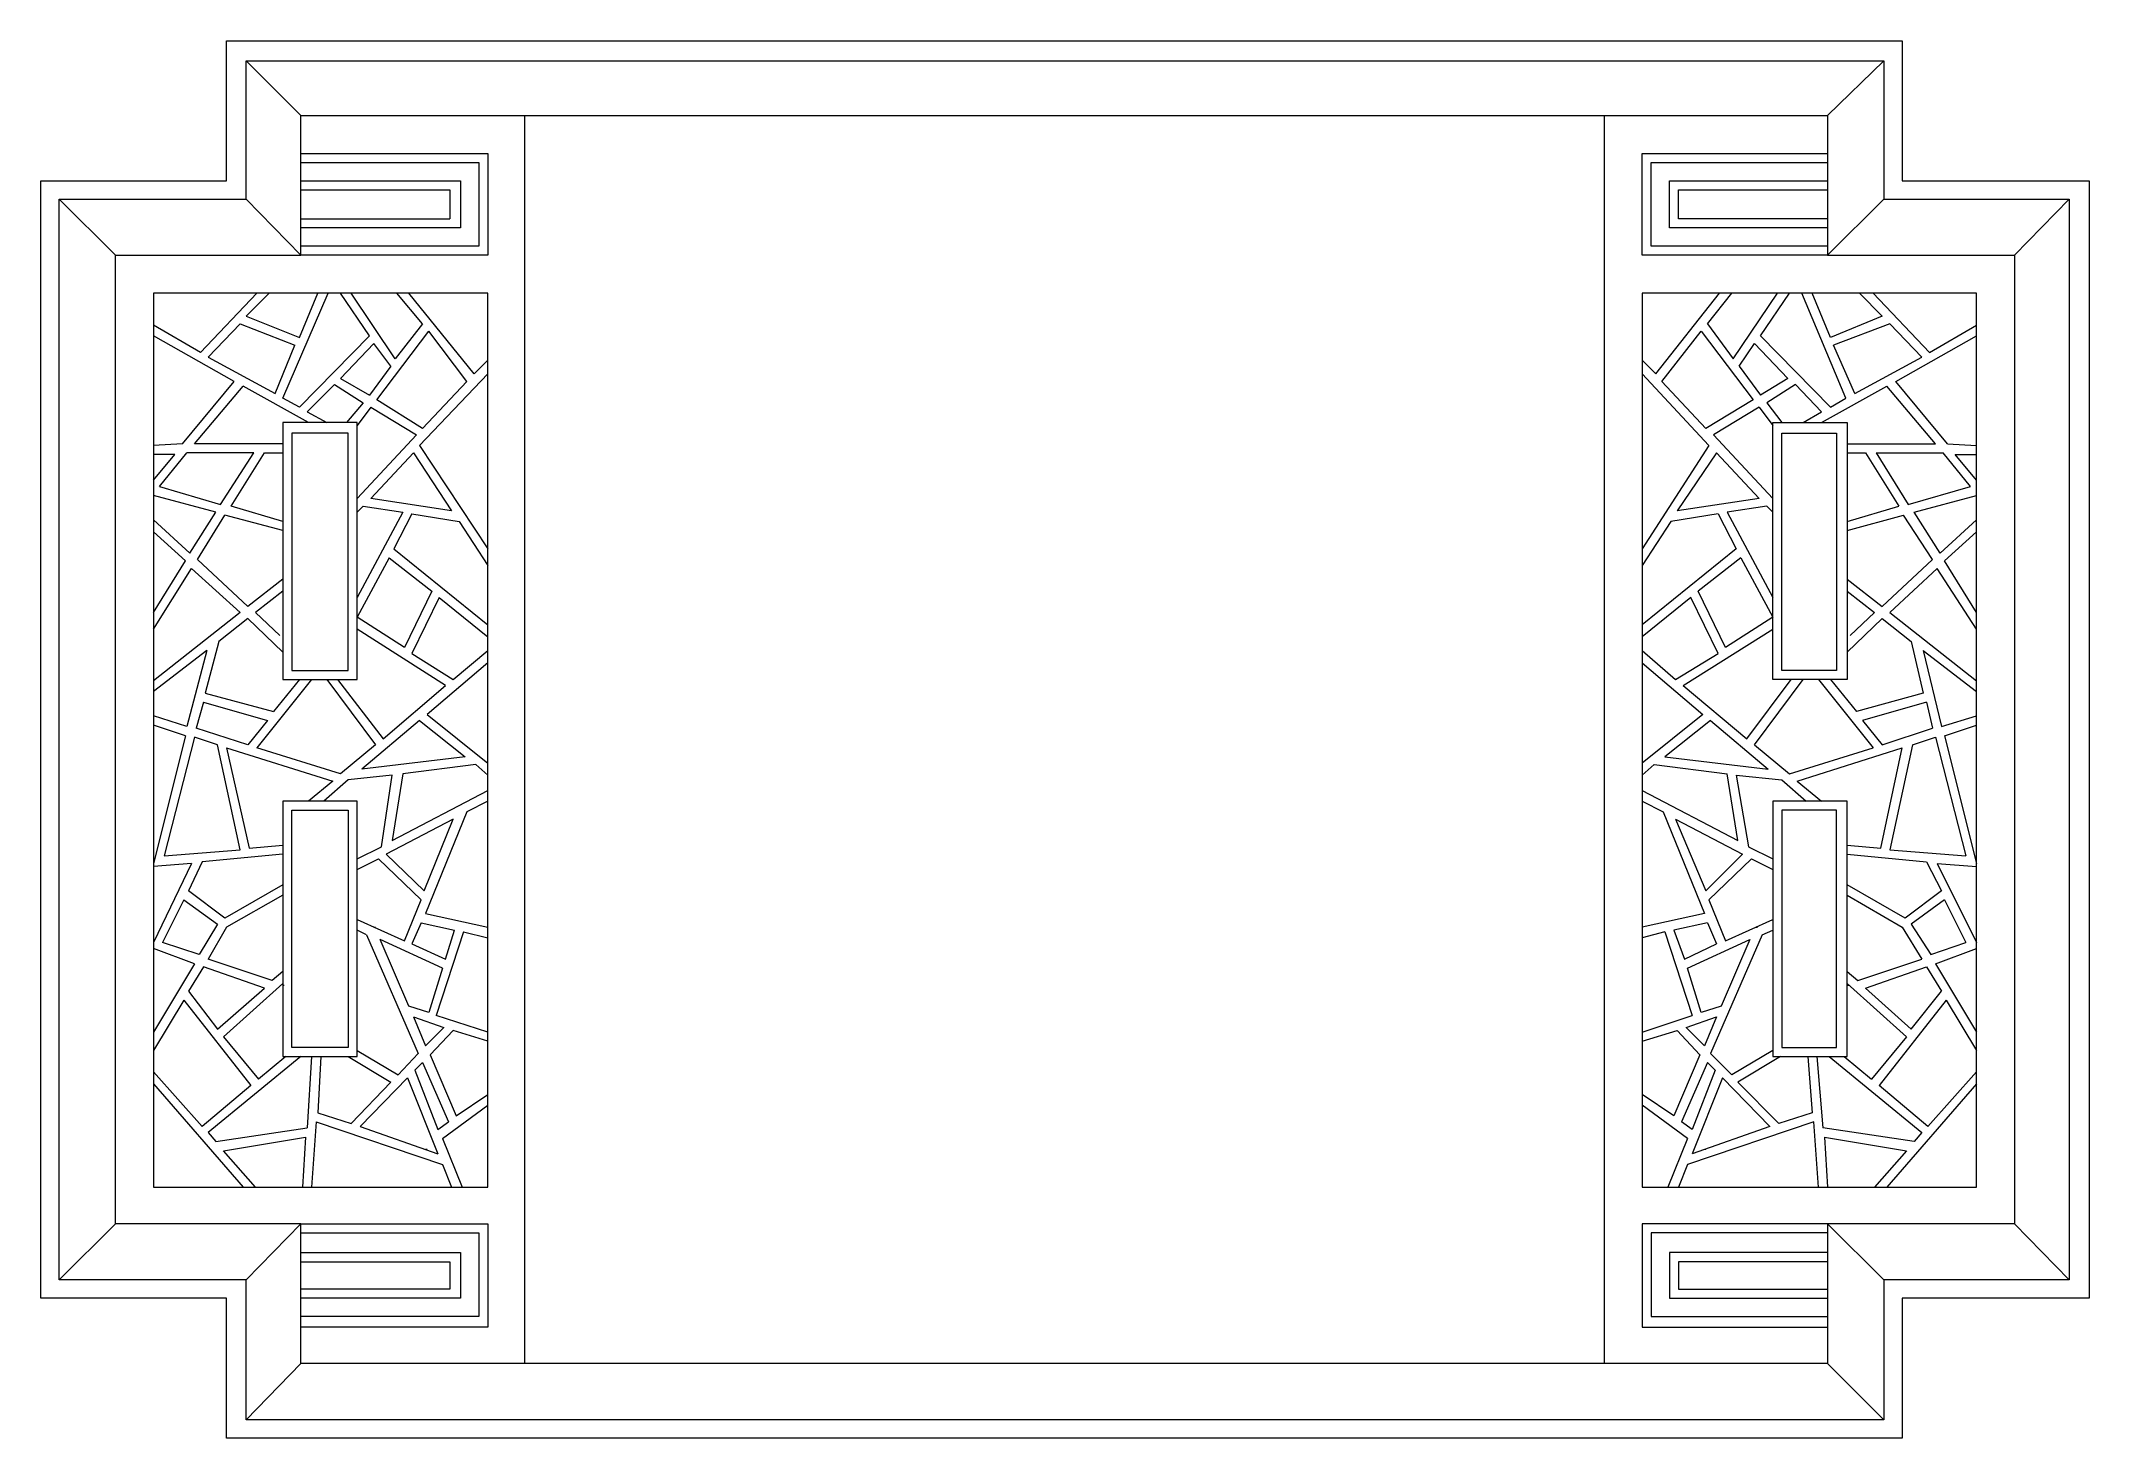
# Model space of a CAD drawing. Header units: centimetres. Extents: x -8.9 to 10, y -2.3 to 10.6.
import ezdxf

# ---------------------------------------------------------------- set-up
doc = ezdxf.new("R2010")
doc.units = ezdxf.units.CM
doc.header["$MEASUREMENT"] = 0
doc.layers.add('layer 1', color=7, linetype='Continuous')

msp = doc.modelspace()

# ---------------------------------------------------------------- linework, layer by layer
at = {"layer": 'layer 1', "color": 250, "lineweight": 0}
for points, knots in [([(-7.19527, 10.58186), (-7.19527, 10.58186), (-7.19527, 9.29415), (-7.19527, 9.29415), (-7.19527, 9.29415), (-7.19527, 9.29415), (-8.90298, 9.29415), (-8.90298, 9.29415), (-8.90298, 9.29415), (-8.90298, 9.29415), (-8.90298, -0.99398), (-8.90298, -0.99398), (-8.90298, -0.99398), (-8.90298, -0.99398), (-7.19527, -0.99398), (-7.19527, -0.99398), (-7.19527, -0.99398), (-7.19527, -0.99398), (-7.19527, -2.28168), (-7.19527, -2.28168), (-7.19527, -2.28168), (-7.19527, -2.28168), (8.22982, -2.28168), (8.22982, -2.28168), (8.22982, -2.28168), (8.22982, -2.28168), (8.22982, -0.99398), (8.22982, -0.99398), (8.22982, -0.99398), (8.22982, -0.99398), (9.95138, -0.99398), (9.95138, -0.99398), (9.95138, -0.99398), (9.95138, -0.99398), (9.95138, 9.29415), (9.95138, 9.29415), (9.95138, 9.29415), (9.95138, 9.29415), (8.22982, 9.29415), (8.22982, 9.29415), (8.22982, 9.29415), (8.22982, 9.29415), (8.22982, 10.58186), (8.22982, 10.58186), (8.22982, 10.58186), (8.22982, 10.58186), (-7.19527, 10.58186), (-7.19527, 10.58186)], [0, 0, 0, 0, 0.08333333, 0.08333333, 0.08333333, 0.08333333, 0.16666667, 0.16666667, 0.16666667, 0.16666667, 0.25, 0.25, 0.25, 0.25, 0.33333333, 0.33333333, 0.33333333, 0.33333333, 0.41666667, 0.41666667, 0.41666667, 0.41666667, 0.5, 0.5, 0.5, 0.5, 0.58333333, 0.58333333, 0.58333333, 0.58333333, 0.66666667, 0.66666667, 0.66666667, 0.66666667, 0.75, 0.75, 0.75, 0.75, 0.83333333, 0.83333333, 0.83333333, 0.83333333, 0.91666667, 0.91666667, 0.91666667, 0.91666667, 1, 1, 1, 1]), ([(-7.01342, 10.39983), (-7.01342, 10.39983), (-7.01342, 9.12615), (-7.01342, 9.12615), (-7.01342, 9.12615), (-7.01342, 9.12615), (-8.73498, 9.12615), (-8.73498, 9.12615), (-8.73498, 9.12615), (-8.73498, 9.12615), (-8.73498, -0.82598), (-8.73498, -0.82598), (-8.73498, -0.82598), (-8.73498, -0.82598), (-7.01342, -0.82598), (-7.01342, -0.82598), (-7.01342, -0.82598), (-7.01342, -0.82598), (-7.01342, -2.11368), (-7.01342, -2.11368), (-7.01342, -2.11368), (-7.01342, -2.11368), (8.06182, -2.11368), (8.06182, -2.11368), (8.06182, -2.11368), (8.06182, -2.11368), (8.06182, -0.82598), (8.06182, -0.82598), (8.06182, -0.82598), (8.06182, -0.82598), (9.76953, -0.82598), (9.76953, -0.82598), (9.76953, -0.82598), (9.76953, -0.82598), (9.76953, 9.12615), (9.76953, 9.12615), (9.76953, 9.12615), (9.76953, 9.12615), (8.06182, 9.12615), (8.06182, 9.12615), (8.06182, 9.12615), (8.06182, 9.12615), (8.06182, 10.39983), (8.06182, 10.39983), (8.06182, 10.39983), (8.06182, 10.39983), (-7.01342, 10.39983), (-7.01342, 10.39983)], [0, 0, 0, 0, 0.08333333, 0.08333333, 0.08333333, 0.08333333, 0.16666667, 0.16666667, 0.16666667, 0.16666667, 0.25, 0.25, 0.25, 0.25, 0.33333333, 0.33333333, 0.33333333, 0.33333333, 0.41666667, 0.41666667, 0.41666667, 0.41666667, 0.5, 0.5, 0.5, 0.5, 0.58333333, 0.58333333, 0.58333333, 0.58333333, 0.66666667, 0.66666667, 0.66666667, 0.66666667, 0.75, 0.75, 0.75, 0.75, 0.83333333, 0.83333333, 0.83333333, 0.83333333, 0.91666667, 0.91666667, 0.91666667, 0.91666667, 1, 1, 1, 1]), ([(-6.50942, -1.59583), (-6.50942, -1.59583), (7.54397, -1.59583), (7.54397, -1.59583), (7.54397, -1.59583), (7.54397, -1.59583), (7.54397, -0.30813), (7.54397, -0.30813), (7.54397, -0.30813), (7.54397, -0.30813), (9.26553, -0.30813), (9.26553, -0.30813), (9.26553, -0.30813), (9.26553, -0.30813), (9.26553, 8.6083), (9.26553, 8.6083), (9.26553, 8.6083), (9.26553, 8.6083), (7.54397, 8.6083), (7.54397, 8.6083), (7.54397, 8.6083), (7.54397, 8.6083), (7.54397, 9.89601), (7.54397, 9.89601), (7.54397, 9.89601), (7.54397, 9.89601), (-6.50942, 9.89601), (-6.50942, 9.89601), (-6.50942, 9.89601), (-6.50942, 9.89601), (-6.50942, 8.6083), (-6.50942, 8.6083), (-6.50942, 8.6083), (-6.50942, 8.6083), (-8.21713, 8.6083), (-8.21713, 8.6083), (-8.21713, 8.6083), (-8.21713, 8.6083), (-8.21713, -0.30813), (-8.21713, -0.30813), (-8.21713, -0.30813), (-8.21713, -0.30813), (-6.50942, -0.30813), (-6.50942, -0.30813), (-6.50942, -0.30813), (-6.50942, -0.30813), (-6.50942, -1.59583), (-6.50942, -1.59583)], [0, 0, 0, 0, 0.08333333, 0.08333333, 0.08333333, 0.08333333, 0.16666667, 0.16666667, 0.16666667, 0.16666667, 0.25, 0.25, 0.25, 0.25, 0.33333333, 0.33333333, 0.33333333, 0.33333333, 0.41666667, 0.41666667, 0.41666667, 0.41666667, 0.5, 0.5, 0.5, 0.5, 0.58333333, 0.58333333, 0.58333333, 0.58333333, 0.66666667, 0.66666667, 0.66666667, 0.66666667, 0.75, 0.75, 0.75, 0.75, 0.83333333, 0.83333333, 0.83333333, 0.83333333, 0.91666667, 0.91666667, 0.91666667, 0.91666667, 1, 1, 1, 1]), ([(-4.78787, 9.54615), (-4.78787, 9.54615), (-4.78787, 8.6083), (-4.78787, 8.6083), (-4.78787, 8.6083), (-4.78787, 8.6083), (-6.50942, 8.6083), (-6.50942, 8.6083)], [0, 0, 0, 0, 0.5, 0.5, 0.5, 0.5, 1, 1, 1, 1]), ([(-4.87187, 9.46215), (-4.87187, 9.46215), (-4.87187, 8.6923), (-4.87187, 8.6923), (-4.87187, 8.6923), (-4.87187, 8.6923), (-6.50942, 8.6923), (-6.50942, 8.6923)], [0, 0, 0, 0, 0.5, 0.5, 0.5, 0.5, 1, 1, 1, 1]), ([(7.54397, 8.6083), (7.54397, 8.6083), (5.83627, 8.6083), (5.83627, 8.6083), (5.83627, 8.6083), (5.83627, 8.6083), (5.83627, 9.54615), (5.83627, 9.54615), (5.83627, 9.54615), (5.83627, 9.54615), (7.54397, 9.54615), (7.54397, 9.54615)], [0, 0, 0, 0, 0.33333333, 0.33333333, 0.33333333, 0.33333333, 0.66666667, 0.66666667, 0.66666667, 0.66666667, 1, 1, 1, 1]), ([(7.54397, 8.6923), (7.54397, 8.6923), (5.92027, 8.6923), (5.92027, 8.6923), (5.92027, 8.6923), (5.92027, 8.6923), (5.92027, 9.46215), (5.92027, 9.46215), (5.92027, 9.46215), (5.92027, 9.46215), (7.54397, 9.46215), (7.54397, 9.46215)], [0, 0, 0, 0, 0.33333333, 0.33333333, 0.33333333, 0.33333333, 0.66666667, 0.66666667, 0.66666667, 0.66666667, 1, 1, 1, 1]), ([(-6.50942, 9.29415), (-6.50942, 9.29415), (-5.03969, 9.29415), (-5.03969, 9.29415), (-5.03969, 9.29415), (-5.03969, 9.29415), (-5.03969, 8.86012), (-5.03969, 8.86012), (-5.03969, 8.86012), (-5.03969, 8.86012), (-6.50942, 8.86012), (-6.50942, 8.86012)], [0, 0, 0, 0, 0.33333333, 0.33333333, 0.33333333, 0.33333333, 0.66666667, 0.66666667, 0.66666667, 0.66666667, 1, 1, 1, 1]), ([(7.54397, 8.86012), (7.54397, 8.86012), (6.08809, 8.86012), (6.08809, 8.86012), (6.08809, 8.86012), (6.08809, 8.86012), (6.08809, 9.29415), (6.08809, 9.29415), (6.08809, 9.29415), (6.08809, 9.29415), (7.54397, 9.29415), (7.54397, 9.29415)], [0, 0, 0, 0, 0.33333333, 0.33333333, 0.33333333, 0.33333333, 0.66666667, 0.66666667, 0.66666667, 0.66666667, 1, 1, 1, 1]), ([(7.54397, 8.94412), (7.54397, 8.94412), (6.17209, 8.94412), (6.17209, 8.94412), (6.17209, 8.94412), (6.17209, 8.94412), (6.17209, 9.21015), (6.17209, 9.21015), (6.17209, 9.21015), (6.17209, 9.21015), (7.54397, 9.21015), (7.54397, 9.21015)], [0, 0, 0, 0, 0.33333333, 0.33333333, 0.33333333, 0.33333333, 0.66666667, 0.66666667, 0.66666667, 0.66666667, 1, 1, 1, 1]), ([(-7.86727, 0.02787), (-7.86727, 0.02787), (-7.86727, 8.25827), (-7.86727, 8.25827), (-7.86727, 8.25827), (-7.86727, 8.25827), (-4.78787, 8.25827), (-4.78787, 8.25827), (-4.78787, 8.25827), (-4.78787, 8.25827), (-4.78787, 0.02787), (-4.78787, 0.02787), (-4.78787, 0.02787), (-4.78787, 0.02787), (-7.86727, 0.02787), (-7.86727, 0.02787)], [0, 0, 0, 0, 0.25, 0.25, 0.25, 0.25, 0.5, 0.5, 0.5, 0.5, 0.75, 0.75, 0.75, 0.75, 1, 1, 1, 1]), ([(5.83627, 0.02787), (5.83627, 0.02787), (5.83627, 8.25827), (5.83627, 8.25827), (5.83627, 8.25827), (5.83627, 8.25827), (8.91567, 8.25827), (8.91567, 8.25827), (8.91567, 8.25827), (8.91567, 8.25827), (8.91567, 0.02787), (8.91567, 0.02787), (8.91567, 0.02787), (8.91567, 0.02787), (5.83627, 0.02787), (5.83627, 0.02787)], [0, 0, 0, 0, 0.25, 0.25, 0.25, 0.25, 0.5, 0.5, 0.5, 0.5, 0.75, 0.75, 0.75, 0.75, 1, 1, 1, 1]), ([(-7.06936, 7.97839), (-7.06936, 7.97839), (-7.36327, 7.67045), (-7.36327, 7.67045), (-7.36327, 7.67045), (-7.36327, 7.67045), (-6.74739, 7.33445), (-6.74739, 7.33445)], [0, 0, 0, 0, 0.5, 0.5, 0.5, 0.5, 1, 1, 1, 1]), ([(7.79579, 7.33445), (7.79579, 7.33445), (8.41167, 7.67045), (8.41167, 7.67045), (8.41167, 7.67045), (8.41167, 7.67045), (8.11776, 7.97839), (8.11776, 7.97839)], [0, 0, 0, 0, 0.5, 0.5, 0.5, 0.5, 1, 1, 1, 1]), ([(-5.38972, 7.01248), (-5.38972, 7.01248), (-5.80954, 7.27851), (-5.80954, 7.27851), (-5.80954, 7.27851), (-5.80954, 7.27851), (-5.33378, 7.90842), (-5.33378, 7.90842)], [0, 0, 0, 0, 0.5, 0.5, 0.5, 0.5, 1, 1, 1, 1]), ([(6.38218, 7.90842), (6.38218, 7.90842), (6.85794, 7.27851), (6.85794, 7.27851), (6.85794, 7.27851), (6.85794, 7.27851), (6.42409, 7.01248), (6.42409, 7.01248)], [0, 0, 0, 0, 0.5, 0.5, 0.5, 0.5, 1, 1, 1, 1]), ([(-6.20148, 7.41845), (-6.20148, 7.41845), (-6.45348, 7.16645), (-6.45348, 7.16645), (-6.45348, 7.16645), (-6.45348, 7.16645), (-6.27145, 7.0686), (-6.27145, 7.0686)], [0, 0, 0, 0, 0.5, 0.5, 0.5, 0.5, 1, 1, 1, 1]), ([(7.32003, 7.0686), (7.32003, 7.0686), (7.48785, 7.16645), (7.48785, 7.16645), (7.48785, 7.16645), (7.48785, 7.16645), (7.24988, 7.41845), (7.24988, 7.41845)], [0, 0, 0, 0, 0.5, 0.5, 0.5, 0.5, 1, 1, 1, 1]), ([(-6.67742, 4.70292), (-6.67742, 4.70292), (-6.67742, 7.0686), (-6.67742, 7.0686), (-6.67742, 7.0686), (-6.67742, 7.0686), (-5.99157, 7.0686), (-5.99157, 7.0686), (-5.99157, 7.0686), (-5.99157, 7.0686), (-5.99157, 4.70292), (-5.99157, 4.70292), (-5.99157, 4.70292), (-5.99157, 4.70292), (-6.67742, 4.70292), (-6.67742, 4.70292)], [0, 0, 0, 0, 0.25, 0.25, 0.25, 0.25, 0.5, 0.5, 0.5, 0.5, 0.75, 0.75, 0.75, 0.75, 1, 1, 1, 1]), ([(7.03997, 4.70292), (7.03997, 4.70292), (7.72582, 4.70292), (7.72582, 4.70292), (7.72582, 4.70292), (7.72582, 4.70292), (7.72582, 7.0686), (7.72582, 7.0686), (7.72582, 7.0686), (7.72582, 7.0686), (7.03997, 7.0686), (7.03997, 7.0686), (7.03997, 7.0686), (7.03997, 7.0686), (7.03997, 4.70292), (7.03997, 4.70292)], [0, 0, 0, 0, 0.25, 0.25, 0.25, 0.25, 0.5, 0.5, 0.5, 0.5, 0.75, 0.75, 0.75, 0.75, 1, 1, 1, 1]), ([(-7.81115, 6.4806), (-7.81115, 6.4806), (-7.25139, 6.3126), (-7.25139, 6.3126), (-7.25139, 6.3126), (-7.25139, 6.3126), (-6.94345, 6.78854), (-6.94345, 6.78854)], [0, 0, 0, 0, 0.5, 0.5, 0.5, 0.5, 1, 1, 1, 1]), ([(-7.15336, 6.29875), (-7.15336, 6.29875), (-6.84542, 6.78854), (-6.84542, 6.78854), (-6.84542, 6.78854), (-6.84542, 6.78854), (-6.67742, 6.78854), (-6.67742, 6.78854)], [0, 0, 0, 0, 0.5, 0.5, 0.5, 0.5, 1, 1, 1, 1]), ([(-6.59342, 4.78692), (-6.59342, 4.78692), (-6.59342, 6.97057), (-6.59342, 6.97057), (-6.59342, 6.97057), (-6.59342, 6.97057), (-6.07557, 6.97057), (-6.07557, 6.97057), (-6.07557, 6.97057), (-6.07557, 6.97057), (-6.07557, 4.78692), (-6.07557, 4.78692), (-6.07557, 4.78692), (-6.07557, 4.78692), (-6.59342, 4.78692), (-6.59342, 4.78692)], [0, 0, 0, 0, 0.25, 0.25, 0.25, 0.25, 0.5, 0.5, 0.5, 0.5, 0.75, 0.75, 0.75, 0.75, 1, 1, 1, 1]), ([(-5.12369, 6.25666), (-5.12369, 6.25666), (-5.86566, 6.36872), (-5.86566, 6.36872), (-5.86566, 6.36872), (-5.86566, 6.36872), (-5.47372, 6.78854), (-5.47372, 6.78854)], [0, 0, 0, 0, 0.5, 0.5, 0.5, 0.5, 1, 1, 1, 1]), ([(6.52212, 6.78854), (6.52212, 6.78854), (6.91406, 6.36872), (6.91406, 6.36872), (6.91406, 6.36872), (6.91406, 6.36872), (6.15824, 6.25666), (6.15824, 6.25666)], [0, 0, 0, 0, 0.5, 0.5, 0.5, 0.5, 1, 1, 1, 1]), ([(7.62797, 4.78692), (7.62797, 4.78692), (7.62797, 6.97057), (7.62797, 6.97057), (7.62797, 6.97057), (7.62797, 6.97057), (7.12397, 6.97057), (7.12397, 6.97057), (7.12397, 6.97057), (7.12397, 6.97057), (7.12397, 4.78692), (7.12397, 4.78692), (7.12397, 4.78692), (7.12397, 4.78692), (7.62797, 4.78692), (7.62797, 4.78692)], [0, 0, 0, 0, 0.25, 0.25, 0.25, 0.25, 0.5, 0.5, 0.5, 0.5, 0.75, 0.75, 0.75, 0.75, 1, 1, 1, 1]), ([(7.72582, 6.78854), (7.72582, 6.78854), (7.89382, 6.78854), (7.89382, 6.78854), (7.89382, 6.78854), (7.89382, 6.78854), (8.20176, 6.29875), (8.20176, 6.29875)], [0, 0, 0, 0, 0.5, 0.5, 0.5, 0.5, 1, 1, 1, 1]), ([(7.99185, 6.78854), (7.99185, 6.78854), (8.28576, 6.3126), (8.28576, 6.3126), (8.28576, 6.3126), (8.28576, 6.3126), (8.85973, 6.4806), (8.85973, 6.4806)], [0, 0, 0, 0, 0.5, 0.5, 0.5, 0.5, 1, 1, 1, 1]), ([(-5.30572, 5.51487), (-5.30572, 5.51487), (-5.55772, 4.99683), (-5.55772, 4.99683), (-5.55772, 4.99683), (-5.55772, 4.99683), (-5.99157, 5.2769), (-5.99157, 5.2769)], [0, 0, 0, 0, 0.5, 0.5, 0.5, 0.5, 1, 1, 1, 1]), ([(7.03997, 5.2769), (7.03997, 5.2769), (6.60612, 4.99683), (6.60612, 4.99683), (6.60612, 4.99683), (6.60612, 4.99683), (6.35412, 5.51487), (6.35412, 5.51487)], [0, 0, 0, 0, 0.5, 0.5, 0.5, 0.5, 1, 1, 1, 1]), ([(-5.23575, 5.45893), (-5.23575, 5.45893), (-5.48775, 4.94089), (-5.48775, 4.94089), (-5.48775, 4.94089), (-5.48775, 4.94089), (-5.10966, 4.70292), (-5.10966, 4.70292), (-5.10966, 4.70292), (-5.10966, 4.70292), (-4.78787, 4.96895), (-4.78787, 4.96895)], [0, 0, 0, 0, 0.33333333, 0.33333333, 0.33333333, 0.33333333, 0.66666667, 0.66666667, 0.66666667, 0.66666667, 1, 1, 1, 1]), ([(5.83627, 4.96895), (5.83627, 4.96895), (6.14421, 4.70292), (6.14421, 4.70292), (6.14421, 4.70292), (6.14421, 4.70292), (6.53615, 4.94089), (6.53615, 4.94089), (6.53615, 4.94089), (6.53615, 4.94089), (6.28415, 5.45893), (6.28415, 5.45893)], [0, 0, 0, 0, 0.33333333, 0.33333333, 0.33333333, 0.33333333, 0.66666667, 0.66666667, 0.66666667, 0.66666667, 1, 1, 1, 1]), ([(-6.27145, 4.70292), (-6.27145, 4.70292), (-5.82357, 4.10107), (-5.82357, 4.10107), (-5.82357, 4.10107), (-5.82357, 4.10107), (-6.14554, 3.83522), (-6.14554, 3.83522)], [0, 0, 0, 0, 0.5, 0.5, 0.5, 0.5, 1, 1, 1, 1]), ([(-6.1736, 4.70292), (-6.1736, 4.70292), (-5.7536, 4.15701), (-5.7536, 4.15701), (-5.7536, 4.15701), (-5.7536, 4.15701), (-5.17981, 4.64698), (-5.17981, 4.64698)], [0, 0, 0, 0, 0.5, 0.5, 0.5, 0.5, 1, 1, 1, 1]), ([(6.21418, 4.64698), (6.21418, 4.64698), (6.802, 4.15701), (6.802, 4.15701), (6.802, 4.15701), (6.802, 4.15701), (7.20797, 4.70292), (7.20797, 4.70292)], [0, 0, 0, 0, 0.5, 0.5, 0.5, 0.5, 1, 1, 1, 1]), ([(-7.76924, 3.07922), (-7.76924, 3.07922), (-7.06936, 3.13534), (-7.06936, 3.13534), (-7.06936, 3.13534), (-7.06936, 3.13534), (-7.27927, 4.10107), (-7.27927, 4.10107)], [0, 0, 0, 0, 0.5, 0.5, 0.5, 0.5, 1, 1, 1, 1]), ([(-7.19527, 4.07301), (-7.19527, 4.07301), (-6.21551, 3.76507), (-6.21551, 3.76507), (-6.21551, 3.76507), (-6.21551, 3.76507), (-6.43945, 3.58322), (-6.43945, 3.58322)], [0, 0, 0, 0, 0.5, 0.5, 0.5, 0.5, 1, 1, 1, 1]), ([(-7.19527, 4.07301), (-7.19527, 4.07301), (-6.98536, 3.14919), (-6.98536, 3.14919), (-6.98536, 3.14919), (-6.98536, 3.14919), (-6.67742, 3.17725), (-6.67742, 3.17725)], [0, 0, 0, 0, 0.5, 0.5, 0.5, 0.5, 1, 1, 1, 1]), ([(7.72582, 3.17725), (7.72582, 3.17725), (8.03376, 3.14919), (8.03376, 3.14919), (8.03376, 3.14919), (8.03376, 3.14919), (8.22982, 4.07301), (8.22982, 4.07301)], [0, 0, 0, 0, 0.5, 0.5, 0.5, 0.5, 1, 1, 1, 1]), ([(8.32767, 4.10107), (8.32767, 4.10107), (8.11776, 3.13534), (8.11776, 3.13534), (8.11776, 3.13534), (8.11776, 3.13534), (8.81764, 3.07922), (8.81764, 3.07922)], [0, 0, 0, 0, 0.5, 0.5, 0.5, 0.5, 1, 1, 1, 1]), ([(-5.99157, 3.05134), (-5.99157, 3.05134), (-5.76763, 3.16322), (-5.76763, 3.16322), (-5.76763, 3.16322), (-5.76763, 3.16322), (-5.6696, 3.82119), (-5.6696, 3.82119)], [0, 0, 0, 0, 0.5, 0.5, 0.5, 0.5, 1, 1, 1, 1]), ([(-5.57157, 3.83522), (-5.57157, 3.83522), (-5.6696, 3.21934), (-5.6696, 3.21934), (-5.6696, 3.21934), (-5.6696, 3.21934), (-4.78787, 3.68125), (-4.78787, 3.68125)], [0, 0, 0, 0, 0.5, 0.5, 0.5, 0.5, 1, 1, 1, 1]), ([(5.83627, 3.68125), (5.83627, 3.68125), (6.718, 3.21934), (6.718, 3.21934), (6.718, 3.21934), (6.718, 3.21934), (6.62015, 3.83522), (6.62015, 3.83522)], [0, 0, 0, 0, 0.5, 0.5, 0.5, 0.5, 1, 1, 1, 1]), ([(6.70397, 3.82119), (6.70397, 3.82119), (6.81603, 3.16322), (6.81603, 3.16322), (6.81603, 3.16322), (6.81603, 3.16322), (7.03997, 3.05134), (7.03997, 3.05134)], [0, 0, 0, 0, 0.5, 0.5, 0.5, 0.5, 1, 1, 1, 1]), ([(-6.67742, 1.23158), (-6.67742, 1.23158), (-6.67742, 3.58322), (-6.67742, 3.58322), (-6.67742, 3.58322), (-6.67742, 3.58322), (-5.99157, 3.58322), (-5.99157, 3.58322), (-5.99157, 3.58322), (-5.99157, 3.58322), (-5.99157, 1.23158), (-5.99157, 1.23158), (-5.99157, 1.23158), (-5.99157, 1.23158), (-6.67742, 1.23158), (-6.67742, 1.23158)], [0, 0, 0, 0, 0.25, 0.25, 0.25, 0.25, 0.5, 0.5, 0.5, 0.5, 0.75, 0.75, 0.75, 0.75, 1, 1, 1, 1]), ([(7.03997, 1.23158), (7.03997, 1.23158), (7.03997, 3.58322), (7.03997, 3.58322), (7.03997, 3.58322), (7.03997, 3.58322), (7.72582, 3.58322), (7.72582, 3.58322), (7.72582, 3.58322), (7.72582, 3.58322), (7.72582, 1.23158), (7.72582, 1.23158), (7.72582, 1.23158), (7.72582, 1.23158), (7.03997, 1.23158), (7.03997, 1.23158)], [0, 0, 0, 0, 0.25, 0.25, 0.25, 0.25, 0.5, 0.5, 0.5, 0.5, 0.75, 0.75, 0.75, 0.75, 1, 1, 1, 1]), ([(-6.07557, 1.31558), (-6.07557, 1.31558), (-6.07557, 3.49922), (-6.07557, 3.49922), (-6.07557, 3.49922), (-6.07557, 3.49922), (-6.59342, 3.49922), (-6.59342, 3.49922), (-6.59342, 3.49922), (-6.59342, 3.49922), (-6.59342, 1.31558), (-6.59342, 1.31558), (-6.59342, 1.31558), (-6.59342, 1.31558), (-6.07557, 1.31558), (-6.07557, 1.31558)], [0, 0, 0, 0, 0.25, 0.25, 0.25, 0.25, 0.5, 0.5, 0.5, 0.5, 0.75, 0.75, 0.75, 0.75, 1, 1, 1, 1]), ([(-5.72554, 3.09325), (-5.72554, 3.09325), (-5.37569, 2.75743), (-5.37569, 2.75743), (-5.37569, 2.75743), (-5.37569, 2.75743), (-5.10966, 3.41522), (-5.10966, 3.41522)], [0, 0, 0, 0, 0.5, 0.5, 0.5, 0.5, 1, 1, 1, 1]), ([(6.14421, 3.41522), (6.14421, 3.41522), (6.42409, 2.75743), (6.42409, 2.75743), (6.42409, 2.75743), (6.42409, 2.75743), (6.76009, 3.09325), (6.76009, 3.09325)], [0, 0, 0, 0, 0.5, 0.5, 0.5, 0.5, 1, 1, 1, 1]), ([(7.12397, 3.49922), (7.12397, 3.49922), (7.62797, 3.49922), (7.62797, 3.49922), (7.62797, 3.49922), (7.62797, 3.49922), (7.62797, 1.31558), (7.62797, 1.31558), (7.62797, 1.31558), (7.62797, 1.31558), (7.12397, 1.31558), (7.12397, 1.31558), (7.12397, 1.31558), (7.12397, 1.31558), (7.12397, 3.49922), (7.12397, 3.49922)], [0, 0, 0, 0, 0.25, 0.25, 0.25, 0.25, 0.5, 0.5, 0.5, 0.5, 0.75, 0.75, 0.75, 0.75, 1, 1, 1, 1]), ([(-5.99157, 2.95331), (-5.99157, 2.95331), (-5.79569, 3.05134), (-5.79569, 3.05134), (-5.79569, 3.05134), (-5.79569, 3.05134), (-5.40375, 2.67343), (-5.40375, 2.67343)], [0, 0, 0, 0, 0.5, 0.5, 0.5, 0.5, 1, 1, 1, 1]), ([(6.45215, 2.67343), (6.45215, 2.67343), (6.84409, 3.05134), (6.84409, 3.05134), (6.84409, 3.05134), (6.84409, 3.05134), (7.03997, 2.95331), (7.03997, 2.95331)], [0, 0, 0, 0, 0.5, 0.5, 0.5, 0.5, 1, 1, 1, 1]), ([(-6.67742, 2.81337), (-6.67742, 2.81337), (-7.2093, 2.50543), (-7.2093, 2.50543), (-7.2093, 2.50543), (-7.2093, 2.50543), (-7.5453, 2.75743), (-7.5453, 2.75743)], [0, 0, 0, 0, 0.5, 0.5, 0.5, 0.5, 1, 1, 1, 1]), ([(-5.99157, 2.4914), (-5.99157, 2.4914), (-5.55772, 2.29534), (-5.55772, 2.29534), (-5.55772, 2.29534), (-5.55772, 2.29534), (-5.40375, 2.67343), (-5.40375, 2.67343)], [0, 0, 0, 0, 0.5, 0.5, 0.5, 0.5, 1, 1, 1, 1]), ([(6.45215, 2.67343), (6.45215, 2.67343), (6.60612, 2.29534), (6.60612, 2.29534), (6.60612, 2.29534), (6.60612, 2.29534), (7.03997, 2.4914), (7.03997, 2.4914)], [0, 0, 0, 0, 0.5, 0.5, 0.5, 0.5, 1, 1, 1, 1]), ([(8.5937, 2.75743), (8.5937, 2.75743), (8.2577, 2.50543), (8.2577, 2.50543), (8.2577, 2.50543), (8.2577, 2.50543), (7.72582, 2.81337), (7.72582, 2.81337)], [0, 0, 0, 0, 0.5, 0.5, 0.5, 0.5, 1, 1, 1, 1]), ([(-5.20769, 2.04352), (-5.20769, 2.04352), (-5.33378, 1.63755), (-5.33378, 1.63755), (-5.33378, 1.63755), (-5.33378, 1.63755), (-5.51563, 1.69349), (-5.51563, 1.69349), (-5.51563, 1.69349), (-5.51563, 1.69349), (-5.78166, 2.30937), (-5.78166, 2.30937)], [0, 0, 0, 0, 0.33333333, 0.33333333, 0.33333333, 0.33333333, 0.66666667, 0.66666667, 0.66666667, 0.66666667, 1, 1, 1, 1]), ([(-5.48775, 2.26746), (-5.48775, 2.26746), (-5.17981, 2.12752), (-5.17981, 2.12752), (-5.17981, 2.12752), (-5.17981, 2.12752), (-5.09581, 2.39337), (-5.09581, 2.39337)], [0, 0, 0, 0, 0.5, 0.5, 0.5, 0.5, 1, 1, 1, 1]), ([(6.13018, 2.39337), (6.13018, 2.39337), (6.22821, 2.12752), (6.22821, 2.12752), (6.22821, 2.12752), (6.22821, 2.12752), (6.52212, 2.26746), (6.52212, 2.26746)], [0, 0, 0, 0, 0.5, 0.5, 0.5, 0.5, 1, 1, 1, 1]), ([(6.83006, 2.30937), (6.83006, 2.30937), (6.56403, 1.69349), (6.56403, 1.69349), (6.56403, 1.69349), (6.56403, 1.69349), (6.38218, 1.63755), (6.38218, 1.63755), (6.38218, 1.63755), (6.38218, 1.63755), (6.25609, 2.04352), (6.25609, 2.04352)], [0, 0, 0, 0, 0.33333333, 0.33333333, 0.33333333, 0.33333333, 0.66666667, 0.66666667, 0.66666667, 0.66666667, 1, 1, 1, 1]), ([(-7.5453, 1.83343), (-7.5453, 1.83343), (-7.27927, 1.48358), (-7.27927, 1.48358), (-7.27927, 1.48358), (-7.27927, 1.48358), (-6.84542, 1.86149), (-6.84542, 1.86149)], [0, 0, 0, 0, 0.5, 0.5, 0.5, 0.5, 1, 1, 1, 1]), ([(7.89382, 1.86149), (7.89382, 1.86149), (8.31382, 1.48358), (8.31382, 1.48358), (8.31382, 1.48358), (8.31382, 1.48358), (8.5937, 1.83343), (8.5937, 1.83343)], [0, 0, 0, 0, 0.5, 0.5, 0.5, 0.5, 1, 1, 1, 1]), ([(-5.47372, 1.59564), (-5.47372, 1.59564), (-5.19366, 1.49761), (-5.19366, 1.49761), (-5.19366, 1.49761), (-5.19366, 1.49761), (-5.36166, 1.32961), (-5.36166, 1.32961)], [0, 0, 0, 0, 0.5, 0.5, 0.5, 0.5, 1, 1, 1, 1]), ([(6.41006, 1.32961), (6.41006, 1.32961), (6.24206, 1.49761), (6.24206, 1.49761), (6.24206, 1.49761), (6.24206, 1.49761), (6.52212, 1.59564), (6.52212, 1.59564)], [0, 0, 0, 0, 0.5, 0.5, 0.5, 0.5, 1, 1, 1, 1]), ([(-6.97133, 0.96573), (-6.97133, 0.96573), (-7.41939, 0.58781), (-7.41939, 0.58781), (-7.41939, 0.58781), (-7.41939, 0.58781), (-7.86727, 1.09164), (-7.86727, 1.09164)], [0, 0, 0, 0, 0.5, 0.5, 0.5, 0.5, 1, 1, 1, 1]), ([(8.91567, 1.09164), (8.91567, 1.09164), (8.46779, 0.58781), (8.46779, 0.58781), (8.46779, 0.58781), (8.46779, 0.58781), (8.01973, 0.96573), (8.01973, 0.96573)], [0, 0, 0, 0, 0.5, 0.5, 0.5, 0.5, 1, 1, 1, 1]), ([(7.45997, 0.02787), (7.45997, 0.02787), (7.41788, 0.62972), (7.41788, 0.62972), (7.41788, 0.62972), (7.41788, 0.62972), (6.25609, 0.23778), (6.25609, 0.23778)], [0, 0, 0, 0, 0.5, 0.5, 0.5, 0.5, 1, 1, 1, 1]), ([(-6.92942, 0.02787), (-6.92942, 0.02787), (-7.22333, 0.36387), (-7.22333, 0.36387), (-7.22333, 0.36387), (-7.22333, 0.36387), (-6.46751, 0.48978), (-6.46751, 0.48978)], [0, 0, 0, 0, 0.5, 0.5, 0.5, 0.5, 1, 1, 1, 1]), ([(7.51591, 0.48978), (7.51591, 0.48978), (8.27173, 0.36387), (8.27173, 0.36387), (8.27173, 0.36387), (8.27173, 0.36387), (7.97782, 0.02787), (7.97782, 0.02787)], [0, 0, 0, 0, 0.5, 0.5, 0.5, 0.5, 1, 1, 1, 1]), ([(-6.50942, -0.30813), (-6.50942, -0.30813), (-4.78787, -0.30813), (-4.78787, -0.30813), (-4.78787, -0.30813), (-4.78787, -0.30813), (-4.78787, -1.25983), (-4.78787, -1.25983), (-4.78787, -1.25983), (-4.78787, -1.25983), (-6.50942, -1.25983), (-6.50942, -1.25983)], [0, 0, 0, 0, 0.33333333, 0.33333333, 0.33333333, 0.33333333, 0.66666667, 0.66666667, 0.66666667, 0.66666667, 1, 1, 1, 1]), ([(7.54397, -0.30813), (7.54397, -0.30813), (5.83627, -0.30813), (5.83627, -0.30813), (5.83627, -0.30813), (5.83627, -0.30813), (5.83627, -1.25983), (5.83627, -1.25983), (5.83627, -1.25983), (5.83627, -1.25983), (7.54397, -1.25983), (7.54397, -1.25983)], [0, 0, 0, 0, 0.33333333, 0.33333333, 0.33333333, 0.33333333, 0.66666667, 0.66666667, 0.66666667, 0.66666667, 1, 1, 1, 1]), ([(-6.50942, -0.39213), (-6.50942, -0.39213), (-4.87187, -0.39213), (-4.87187, -0.39213), (-4.87187, -0.39213), (-4.87187, -0.39213), (-4.87187, -1.16198), (-4.87187, -1.16198), (-4.87187, -1.16198), (-4.87187, -1.16198), (-6.50942, -1.16198), (-6.50942, -1.16198)], [0, 0, 0, 0, 0.33333333, 0.33333333, 0.33333333, 0.33333333, 0.66666667, 0.66666667, 0.66666667, 0.66666667, 1, 1, 1, 1]), ([(7.54397, -0.39213), (7.54397, -0.39213), (5.92027, -0.39213), (5.92027, -0.39213), (5.92027, -0.39213), (5.92027, -0.39213), (5.92027, -1.16198), (5.92027, -1.16198), (5.92027, -1.16198), (5.92027, -1.16198), (7.54397, -1.16198), (7.54397, -1.16198)], [0, 0, 0, 0, 0.33333333, 0.33333333, 0.33333333, 0.33333333, 0.66666667, 0.66666667, 0.66666667, 0.66666667, 1, 1, 1, 1]), ([(-6.50942, -0.57398), (-6.50942, -0.57398), (-5.03969, -0.57398), (-5.03969, -0.57398), (-5.03969, -0.57398), (-5.03969, -0.57398), (-5.03969, -0.99398), (-5.03969, -0.99398), (-5.03969, -0.99398), (-5.03969, -0.99398), (-6.50942, -0.99398), (-6.50942, -0.99398)], [0, 0, 0, 0, 0.33333333, 0.33333333, 0.33333333, 0.33333333, 0.66666667, 0.66666667, 0.66666667, 0.66666667, 1, 1, 1, 1]), ([(-6.50942, -0.65798), (-6.50942, -0.65798), (-5.13772, -0.65798), (-5.13772, -0.65798), (-5.13772, -0.65798), (-5.13772, -0.65798), (-5.13772, -0.90998), (-5.13772, -0.90998), (-5.13772, -0.90998), (-5.13772, -0.90998), (-6.50942, -0.90998), (-6.50942, -0.90998)], [0, 0, 0, 0, 0.33333333, 0.33333333, 0.33333333, 0.33333333, 0.66666667, 0.66666667, 0.66666667, 0.66666667, 1, 1, 1, 1]), ([(7.54397, -0.57398), (7.54397, -0.57398), (6.08809, -0.57398), (6.08809, -0.57398), (6.08809, -0.57398), (6.08809, -0.57398), (6.08809, -0.99398), (6.08809, -0.99398), (6.08809, -0.99398), (6.08809, -0.99398), (7.54397, -0.99398), (7.54397, -0.99398)], [0, 0, 0, 0, 0.33333333, 0.33333333, 0.33333333, 0.33333333, 0.66666667, 0.66666667, 0.66666667, 0.66666667, 1, 1, 1, 1]), ([(7.54397, -0.65798), (7.54397, -0.65798), (6.17209, -0.65798), (6.17209, -0.65798), (6.17209, -0.65798), (6.17209, -0.65798), (6.17209, -0.90998), (6.17209, -0.90998), (6.17209, -0.90998), (6.17209, -0.90998), (7.54397, -0.90998), (7.54397, -0.90998)], [0, 0, 0, 0, 0.33333333, 0.33333333, 0.33333333, 0.33333333, 0.66666667, 0.66666667, 0.66666667, 0.66666667, 1, 1, 1, 1])]:
    msp.add_open_spline(points, degree=3, knots=knots, dxfattribs=at)
for points in [[(-7.01342, 10.39983), (-7.01342, 10.39983), (-6.50942, 9.89601), (-6.50942, 9.89601)], [(8.06182, 10.39983), (8.06182, 10.39983), (7.54397, 9.89601), (7.54397, 9.89601)], [(-4.45187, 9.89601), (-4.45187, 9.89601), (-4.45187, -1.59583), (-4.45187, -1.59583)], [(5.48624, 9.89601), (5.48624, 9.89601), (5.48624, -1.59583), (5.48624, -1.59583)], [(-6.50942, 9.54615), (-6.50942, 9.54615), (-4.78787, 9.54615), (-4.78787, 9.54615)], [(-6.50942, 9.46215), (-6.50942, 9.46215), (-4.87187, 9.46215), (-4.87187, 9.46215)], [(-8.73498, 9.12615), (-8.73498, 9.12615), (-8.21713, 8.6083), (-8.21713, 8.6083)], [(-7.01342, 9.12615), (-7.01342, 9.12615), (-6.50942, 8.6083), (-6.50942, 8.6083)], [(-6.50942, 9.21015), (-6.50942, 9.21015), (-5.13772, 9.21015), (-5.13772, 9.21015)], [(-5.13772, 9.21015), (-5.13772, 9.21015), (-5.13772, 8.94412), (-5.13772, 8.94412)], [(8.06182, 9.12615), (8.06182, 9.12615), (7.54397, 8.6083), (7.54397, 8.6083)], [(9.76953, 9.12615), (9.76953, 9.12615), (9.26553, 8.6083), (9.26553, 8.6083)], [(-6.50942, 8.94412), (-6.50942, 8.94412), (-5.13772, 8.94412), (-5.13772, 8.94412)], [(-7.43324, 7.71236), (-7.43324, 7.71236), (-6.91539, 8.25827), (-6.91539, 8.25827)], [(-7.01342, 8.04836), (-7.01342, 8.04836), (-6.80333, 8.25827), (-6.80333, 8.25827)], [(-6.67742, 7.29254), (-6.67742, 7.29254), (-6.2576, 8.25827), (-6.2576, 8.25827)], [(-6.52345, 7.8523), (-6.52345, 7.8523), (-6.35545, 8.25827), (-6.35545, 8.25827)], [(-5.87951, 7.86633), (-5.87951, 7.86633), (-6.14554, 8.25827), (-6.14554, 8.25827)], [(-5.64172, 7.65642), (-5.64172, 7.65642), (-6.04751, 8.25827), (-6.04751, 8.25827)], [(-5.38972, 7.97839), (-5.38972, 7.97839), (-5.62769, 8.25827), (-5.62769, 8.25827)], [(-4.91378, 7.51648), (-4.91378, 7.51648), (-5.51563, 8.25827), (-5.51563, 8.25827)], [(5.96218, 7.51648), (5.96218, 7.51648), (6.55, 8.25827), (6.55, 8.25827)], [(6.43812, 7.97839), (6.43812, 7.97839), (6.66206, 8.25827), (6.66206, 8.25827)], [(6.67609, 7.65642), (6.67609, 7.65642), (7.08206, 8.25827), (7.08206, 8.25827)], [(6.92809, 7.86633), (6.92809, 7.86633), (7.19394, 8.25827), (7.19394, 8.25827)], [(7.71179, 7.29254), (7.71179, 7.29254), (7.306, 8.25827), (7.306, 8.25827)], [(7.57185, 7.8523), (7.57185, 7.8523), (7.40385, 8.25827), (7.40385, 8.25827)], [(8.04779, 8.04836), (8.04779, 8.04836), (7.83788, 8.25827), (7.83788, 8.25827)], [(8.48164, 7.71236), (8.48164, 7.71236), (7.96379, 8.25827), (7.96379, 8.25827)], [(-7.43324, 7.71236), (-7.43324, 7.71236), (-7.86727, 7.96436), (-7.86727, 7.96436)], [(-7.06936, 7.97839), (-7.06936, 7.97839), (-6.56554, 7.78233), (-6.56554, 7.78233)], [(-7.01342, 8.04836), (-7.01342, 8.04836), (-6.52345, 7.8523), (-6.52345, 7.8523)], [(-5.38972, 7.97839), (-5.38972, 7.97839), (-5.64172, 7.65642), (-5.64172, 7.65642)], [(6.43812, 7.97839), (6.43812, 7.97839), (6.67609, 7.65642), (6.67609, 7.65642)], [(8.04779, 8.04836), (8.04779, 8.04836), (7.57185, 7.8523), (7.57185, 7.8523)], [(8.11776, 7.97839), (8.11776, 7.97839), (7.59991, 7.78233), (7.59991, 7.78233)], [(8.48164, 7.71236), (8.48164, 7.71236), (8.91567, 7.96436), (8.91567, 7.96436)], [(-7.1253, 7.44651), (-7.1253, 7.44651), (-7.86727, 7.86633), (-7.86727, 7.86633)], [(-6.74739, 7.33445), (-6.74739, 7.33445), (-6.56554, 7.78233), (-6.56554, 7.78233)], [(-5.87951, 7.86633), (-5.87951, 7.86633), (-6.52345, 7.20854), (-6.52345, 7.20854)], [(-5.8376, 7.79636), (-5.8376, 7.79636), (-6.14554, 7.47439), (-6.14554, 7.47439)], [(-5.68363, 7.58645), (-5.68363, 7.58645), (-5.8376, 7.79636), (-5.8376, 7.79636)], [(-4.98375, 7.44651), (-4.98375, 7.44651), (-5.33378, 7.90842), (-5.33378, 7.90842)], [(6.01812, 7.44651), (6.01812, 7.44651), (6.38218, 7.90842), (6.38218, 7.90842)], [(6.73203, 7.58645), (6.73203, 7.58645), (6.87197, 7.79636), (6.87197, 7.79636)], [(6.87197, 7.79636), (6.87197, 7.79636), (7.17991, 7.47439), (7.17991, 7.47439)], [(6.92809, 7.86633), (6.92809, 7.86633), (7.57185, 7.20854), (7.57185, 7.20854)], [(7.79579, 7.33445), (7.79579, 7.33445), (7.59991, 7.78233), (7.59991, 7.78233)], [(8.1737, 7.44651), (8.1737, 7.44651), (8.91567, 7.86633), (8.91567, 7.86633)], [(-5.68363, 7.58645), (-5.68363, 7.58645), (-5.87951, 7.32042), (-5.87951, 7.32042)], [(-4.78787, 7.64239), (-4.78787, 7.64239), (-4.91378, 7.51648), (-4.91378, 7.51648)], [(5.83627, 7.64239), (5.83627, 7.64239), (5.96218, 7.51648), (5.96218, 7.51648)], [(6.73203, 7.58645), (6.73203, 7.58645), (6.92809, 7.32042), (6.92809, 7.32042)], [(-7.60124, 6.87254), (-7.60124, 6.87254), (-7.1253, 7.44651), (-7.1253, 7.44651)], [(-7.48936, 6.87254), (-7.48936, 6.87254), (-7.0413, 7.40442), (-7.0413, 7.40442)], [(-6.43945, 7.0686), (-6.43945, 7.0686), (-7.0413, 7.40442), (-7.0413, 7.40442)], [(-6.20148, 7.41845), (-6.20148, 7.41845), (-5.93563, 7.25045), (-5.93563, 7.25045)], [(-6.14554, 7.47439), (-6.14554, 7.47439), (-5.87951, 7.32042), (-5.87951, 7.32042)], [(-4.78787, 7.51648), (-4.78787, 7.51648), (-5.4176, 6.85851), (-5.4176, 6.85851)], [(-4.98375, 7.44651), (-4.98375, 7.44651), (-5.38972, 7.01248), (-5.38972, 7.01248)], [(5.83627, 7.51648), (5.83627, 7.51648), (6.45215, 6.85851), (6.45215, 6.85851)], [(6.01812, 7.44651), (6.01812, 7.44651), (6.42409, 7.01248), (6.42409, 7.01248)], [(7.17991, 7.47439), (7.17991, 7.47439), (6.92809, 7.32042), (6.92809, 7.32042)], [(7.24988, 7.41845), (7.24988, 7.41845), (6.98403, 7.25045), (6.98403, 7.25045)], [(7.48785, 7.0686), (7.48785, 7.0686), (8.08988, 7.40442), (8.08988, 7.40442)], [(8.53776, 6.87254), (8.53776, 6.87254), (8.08988, 7.40442), (8.08988, 7.40442)], [(8.64964, 6.87254), (8.64964, 6.87254), (8.1737, 7.44651), (8.1737, 7.44651)], [(-6.52345, 7.20854), (-6.52345, 7.20854), (-6.67742, 7.29254), (-6.67742, 7.29254)], [(-5.93563, 7.25045), (-5.93563, 7.25045), (-6.0896, 7.0686), (-6.0896, 7.0686)], [(-5.86566, 7.20854), (-5.86566, 7.20854), (-5.99157, 7.04054), (-5.99157, 7.04054)], [(-5.86566, 7.20854), (-5.86566, 7.20854), (-5.44566, 6.95654), (-5.44566, 6.95654)], [(6.91406, 7.20854), (6.91406, 7.20854), (6.49406, 6.95654), (6.49406, 6.95654)], [(6.91406, 7.20854), (6.91406, 7.20854), (7.03997, 7.04054), (7.03997, 7.04054)], [(6.98403, 7.25045), (6.98403, 7.25045), (7.12397, 7.0686), (7.12397, 7.0686)], [(7.57185, 7.20854), (7.57185, 7.20854), (7.71179, 7.29254), (7.71179, 7.29254)], [(-7.60124, 6.87254), (-7.60124, 6.87254), (-7.86727, 6.85851), (-7.86727, 6.85851)], [(-7.81115, 6.4806), (-7.81115, 6.4806), (-7.55933, 6.78854), (-7.55933, 6.78854)], [(-6.94345, 6.78854), (-6.94345, 6.78854), (-7.55933, 6.78854), (-7.55933, 6.78854)], [(-6.67742, 6.87254), (-6.67742, 6.87254), (-7.48936, 6.87254), (-7.48936, 6.87254)], [(-5.44566, 6.95654), (-5.44566, 6.95654), (-5.99157, 6.36872), (-5.99157, 6.36872)], [(-5.47372, 6.78854), (-5.47372, 6.78854), (-5.12369, 6.25666), (-5.12369, 6.25666)], [(-5.4176, 6.85851), (-5.4176, 6.85851), (-4.78787, 5.90681), (-4.78787, 5.90681)], [(6.45215, 6.85851), (6.45215, 6.85851), (5.83627, 5.90681), (5.83627, 5.90681)], [(6.52212, 6.78854), (6.52212, 6.78854), (6.15824, 6.25666), (6.15824, 6.25666)], [(6.49406, 6.95654), (6.49406, 6.95654), (7.03997, 6.36872), (7.03997, 6.36872)], [(7.72582, 6.87254), (7.72582, 6.87254), (8.53776, 6.87254), (8.53776, 6.87254)], [(7.99185, 6.78854), (7.99185, 6.78854), (8.60773, 6.78854), (8.60773, 6.78854)], [(8.85973, 6.4806), (8.85973, 6.4806), (8.60773, 6.78854), (8.60773, 6.78854)], [(8.64964, 6.87254), (8.64964, 6.87254), (8.91567, 6.85851), (8.91567, 6.85851)], [(-7.67121, 6.77451), (-7.67121, 6.77451), (-7.86727, 6.77451), (-7.86727, 6.77451)], [(-7.86727, 6.53672), (-7.86727, 6.53672), (-7.67121, 6.77451), (-7.67121, 6.77451)], [(8.91567, 6.53672), (8.91567, 6.53672), (8.71961, 6.77451), (8.71961, 6.77451)], [(8.71961, 6.77451), (8.71961, 6.77451), (8.91567, 6.77451), (8.91567, 6.77451)], [(-7.2933, 6.24263), (-7.2933, 6.24263), (-7.86727, 6.3966), (-7.86727, 6.3966)], [(-7.53127, 5.86472), (-7.53127, 5.86472), (-7.2933, 6.24263), (-7.2933, 6.24263)], [(-6.67742, 6.15863), (-6.67742, 6.15863), (-7.15336, 6.29875), (-7.15336, 6.29875)], [(-5.93563, 6.29875), (-5.93563, 6.29875), (-5.99157, 6.24263), (-5.99157, 6.24263)], [(-5.57157, 6.24263), (-5.57157, 6.24263), (-5.99157, 5.45893), (-5.99157, 5.45893)], [(-5.93563, 6.29875), (-5.93563, 6.29875), (-5.57157, 6.24263), (-5.57157, 6.24263)], [(-5.48775, 6.22878), (-5.48775, 6.22878), (-5.65557, 5.90681), (-5.65557, 5.90681)], [(-5.48775, 6.22878), (-5.48775, 6.22878), (-5.05372, 6.15863), (-5.05372, 6.15863)], [(6.53615, 6.22878), (6.53615, 6.22878), (6.10212, 6.15863), (6.10212, 6.15863)], [(6.53615, 6.22878), (6.53615, 6.22878), (6.70397, 5.90681), (6.70397, 5.90681)], [(6.98403, 6.29875), (6.98403, 6.29875), (6.62015, 6.24263), (6.62015, 6.24263)], [(6.62015, 6.24263), (6.62015, 6.24263), (7.03997, 5.45893), (7.03997, 5.45893)], [(6.98403, 6.29875), (6.98403, 6.29875), (7.03997, 6.24263), (7.03997, 6.24263)], [(7.72582, 6.15863), (7.72582, 6.15863), (8.20176, 6.29875), (8.20176, 6.29875)], [(8.3417, 6.24263), (8.3417, 6.24263), (8.91567, 6.3966), (8.91567, 6.3966)], [(8.57967, 5.86472), (8.57967, 5.86472), (8.3417, 6.24263), (8.3417, 6.24263)], [(-7.53127, 5.86472), (-7.53127, 5.86472), (-7.86727, 6.17266), (-7.86727, 6.17266)], [(-7.57336, 5.79475), (-7.57336, 5.79475), (-7.86727, 6.06078), (-7.86727, 6.06078)], [(-7.4613, 5.80878), (-7.4613, 5.80878), (-7.2093, 6.21475), (-7.2093, 6.21475)], [(-6.67742, 6.07481), (-6.67742, 6.07481), (-7.2093, 6.21475), (-7.2093, 6.21475)], [(-5.05372, 6.15863), (-5.05372, 6.15863), (-4.78787, 5.75284), (-4.78787, 5.75284)], [(6.10212, 6.15863), (6.10212, 6.15863), (5.83627, 5.75284), (5.83627, 5.75284)], [(7.72582, 6.07481), (7.72582, 6.07481), (8.24385, 6.21475), (8.24385, 6.21475)], [(8.5097, 5.80878), (8.5097, 5.80878), (8.24385, 6.21475), (8.24385, 6.21475)], [(8.57967, 5.86472), (8.57967, 5.86472), (8.91567, 6.17266), (8.91567, 6.17266)], [(8.62176, 5.79475), (8.62176, 5.79475), (8.91567, 6.06078), (8.91567, 6.06078)], [(-5.65557, 5.90681), (-5.65557, 5.90681), (-4.78787, 5.20692), (-4.78787, 5.20692)], [(6.70397, 5.90681), (6.70397, 5.90681), (5.83627, 5.20692), (5.83627, 5.20692)], [(-7.86727, 5.31881), (-7.86727, 5.31881), (-7.57336, 5.79475), (-7.57336, 5.79475)], [(-7.86727, 5.16483), (-7.86727, 5.16483), (-7.51724, 5.72478), (-7.51724, 5.72478)], [(-7.06936, 5.31881), (-7.06936, 5.31881), (-7.51724, 5.72478), (-7.51724, 5.72478)], [(-6.99939, 5.37493), (-6.99939, 5.37493), (-7.4613, 5.80878), (-7.4613, 5.80878)], [(-5.69766, 5.82281), (-5.69766, 5.82281), (-5.99157, 5.2769), (-5.99157, 5.2769)], [(-5.69766, 5.82281), (-5.69766, 5.82281), (-5.30572, 5.51487), (-5.30572, 5.51487)], [(6.74606, 5.82281), (6.74606, 5.82281), (6.35412, 5.51487), (6.35412, 5.51487)], [(6.74606, 5.82281), (6.74606, 5.82281), (7.03997, 5.2769), (7.03997, 5.2769)], [(8.04779, 5.37493), (8.04779, 5.37493), (8.5097, 5.80878), (8.5097, 5.80878)], [(8.11776, 5.31881), (8.11776, 5.31881), (8.55179, 5.72478), (8.55179, 5.72478)], [(8.91567, 5.16483), (8.91567, 5.16483), (8.55179, 5.72478), (8.55179, 5.72478)], [(8.91567, 5.31881), (8.91567, 5.31881), (8.62176, 5.79475), (8.62176, 5.79475)], [(-6.67742, 5.62675), (-6.67742, 5.62675), (-6.99939, 5.37493), (-6.99939, 5.37493)], [(-6.67742, 5.51487), (-6.67742, 5.51487), (-6.92942, 5.31881), (-6.92942, 5.31881)], [(7.72582, 5.62675), (7.72582, 5.62675), (8.04779, 5.37493), (8.04779, 5.37493)], [(7.72582, 5.51487), (7.72582, 5.51487), (7.97782, 5.31881), (7.97782, 5.31881)], [(-7.06936, 5.31881), (-7.06936, 5.31881), (-7.86727, 4.68889), (-7.86727, 4.68889)], [(-6.70548, 5.10889), (-6.70548, 5.10889), (-6.92942, 5.31881), (-6.92942, 5.31881)], [(-5.23575, 5.45893), (-5.23575, 5.45893), (-4.78787, 5.09486), (-4.78787, 5.09486)], [(6.28415, 5.45893), (6.28415, 5.45893), (5.83627, 5.09486), (5.83627, 5.09486)], [(7.75388, 5.10889), (7.75388, 5.10889), (7.97782, 5.31881), (7.97782, 5.31881)], [(8.11776, 5.31881), (8.11776, 5.31881), (8.91567, 4.68889), (8.91567, 4.68889)], [(-6.99939, 5.26287), (-6.99939, 5.26287), (-7.26542, 5.05295), (-7.26542, 5.05295)], [(-6.67742, 4.95492), (-6.67742, 4.95492), (-6.99939, 5.26287), (-6.99939, 5.26287)], [(-5.17981, 4.64698), (-5.17981, 4.64698), (-5.99157, 5.16483), (-5.99157, 5.16483)], [(6.21418, 4.64698), (6.21418, 4.64698), (7.03997, 5.16483), (7.03997, 5.16483)], [(7.72582, 4.95492), (7.72582, 4.95492), (8.04779, 5.26287), (8.04779, 5.26287)], [(8.04779, 5.26287), (8.04779, 5.26287), (8.31382, 5.05295), (8.31382, 5.05295)], [(-7.3773, 4.96895), (-7.3773, 4.96895), (-7.86727, 4.59104), (-7.86727, 4.59104)], [(-7.3773, 4.96895), (-7.3773, 4.96895), (-7.55933, 4.26907), (-7.55933, 4.26907)], [(-7.26542, 5.05295), (-7.26542, 5.05295), (-7.39133, 4.57701), (-7.39133, 4.57701)], [(8.31382, 5.05295), (8.31382, 5.05295), (8.4257, 4.57701), (8.4257, 4.57701)], [(8.4257, 4.96895), (8.4257, 4.96895), (8.5937, 4.26907), (8.5937, 4.26907)], [(8.4257, 4.96895), (8.4257, 4.96895), (8.91567, 4.59104), (8.91567, 4.59104)], [(-4.78787, 4.85689), (-4.78787, 4.85689), (-5.34763, 4.38095), (-5.34763, 4.38095)], [(5.83627, 4.85689), (5.83627, 4.85689), (6.39603, 4.38095), (6.39603, 4.38095)], [(-7.39133, 4.57701), (-7.39133, 4.57701), (-6.76142, 4.40901), (-6.76142, 4.40901)], [(-6.41157, 4.70292), (-6.41157, 4.70292), (-6.91539, 4.07301), (-6.91539, 4.07301)], [(-6.52345, 4.70292), (-6.52345, 4.70292), (-6.76142, 4.40901), (-6.76142, 4.40901)], [(6.87197, 4.10107), (6.87197, 4.10107), (7.32003, 4.70292), (7.32003, 4.70292)], [(7.45997, 4.70292), (7.45997, 4.70292), (7.96379, 4.07301), (7.96379, 4.07301)], [(7.57185, 4.70292), (7.57185, 4.70292), (7.80982, 4.40901), (7.80982, 4.40901)], [(8.4257, 4.57701), (8.4257, 4.57701), (7.80982, 4.40901), (7.80982, 4.40901)], [(-7.55933, 4.26907), (-7.55933, 4.26907), (-7.86727, 4.3671), (-7.86727, 4.3671)], [(-7.40536, 4.49301), (-7.40536, 4.49301), (-7.47533, 4.25504), (-7.47533, 4.25504)], [(-7.40536, 4.49301), (-7.40536, 4.49301), (-6.81736, 4.32501), (-6.81736, 4.32501)], [(-5.34763, 4.38095), (-5.34763, 4.38095), (-4.78787, 3.93307), (-4.78787, 3.93307)], [(6.39603, 4.38095), (6.39603, 4.38095), (5.83627, 3.93307), (5.83627, 3.93307)], [(8.45376, 4.49301), (8.45376, 4.49301), (7.86576, 4.32501), (7.86576, 4.32501)], [(8.45376, 4.49301), (8.45376, 4.49301), (8.5097, 4.25504), (8.5097, 4.25504)], [(8.5937, 4.26907), (8.5937, 4.26907), (8.91567, 4.3671), (8.91567, 4.3671)], [(-7.57336, 4.18507), (-7.57336, 4.18507), (-7.86727, 4.2831), (-7.86727, 4.2831)], [(-7.57336, 4.18507), (-7.57336, 4.18507), (-7.86727, 3.00925), (-7.86727, 3.00925)], [(-7.48936, 4.17104), (-7.48936, 4.17104), (-7.76924, 3.07922), (-7.76924, 3.07922)], [(-7.27927, 4.10107), (-7.27927, 4.10107), (-7.48936, 4.17104), (-7.48936, 4.17104)], [(-6.99939, 4.10107), (-6.99939, 4.10107), (-7.47533, 4.25504), (-7.47533, 4.25504)], [(-6.81736, 4.32501), (-6.81736, 4.32501), (-6.99939, 4.10107), (-6.99939, 4.10107)], [(-5.4176, 4.32501), (-5.4176, 4.32501), (-5.94966, 3.87713), (-5.94966, 3.87713)], [(-5.4176, 4.32501), (-5.4176, 4.32501), (-4.99778, 3.98919), (-4.99778, 3.98919)], [(6.46618, 4.32501), (6.46618, 4.32501), (6.04618, 3.98919), (6.04618, 3.98919)], [(6.46618, 4.32501), (6.46618, 4.32501), (6.99806, 3.87713), (6.99806, 3.87713)], [(7.86576, 4.32501), (7.86576, 4.32501), (8.04779, 4.10107), (8.04779, 4.10107)], [(8.04779, 4.10107), (8.04779, 4.10107), (8.5097, 4.25504), (8.5097, 4.25504)], [(8.32767, 4.10107), (8.32767, 4.10107), (8.53776, 4.17104), (8.53776, 4.17104)], [(8.53776, 4.17104), (8.53776, 4.17104), (8.81764, 3.07922), (8.81764, 3.07922)], [(8.62176, 4.18507), (8.62176, 4.18507), (8.91567, 4.2831), (8.91567, 4.2831)], [(8.62176, 4.18507), (8.62176, 4.18507), (8.91567, 3.00925), (8.91567, 3.00925)], [(-6.14554, 3.83522), (-6.14554, 3.83522), (-6.91539, 4.07301), (-6.91539, 4.07301)], [(-4.99778, 3.98919), (-4.99778, 3.98919), (-5.94966, 3.87713), (-5.94966, 3.87713)], [(6.04618, 3.98919), (6.04618, 3.98919), (6.99806, 3.87713), (6.99806, 3.87713)], [(6.87197, 4.10107), (6.87197, 4.10107), (7.19394, 3.83522), (7.19394, 3.83522)], [(7.19394, 3.83522), (7.19394, 3.83522), (7.96379, 4.07301), (7.96379, 4.07301)], [(7.26391, 3.76507), (7.26391, 3.76507), (8.22982, 4.07301), (8.22982, 4.07301)], [(-6.07557, 3.7791), (-6.07557, 3.7791), (-6.29951, 3.58322), (-6.29951, 3.58322)], [(-5.6696, 3.82119), (-5.6696, 3.82119), (-6.07557, 3.7791), (-6.07557, 3.7791)], [(-4.89975, 3.91904), (-4.89975, 3.91904), (-5.57157, 3.83522), (-5.57157, 3.83522)], [(-4.89975, 3.91904), (-4.89975, 3.91904), (-4.78787, 3.82119), (-4.78787, 3.82119)], [(5.94815, 3.91904), (5.94815, 3.91904), (5.83627, 3.82119), (5.83627, 3.82119)], [(5.94815, 3.91904), (5.94815, 3.91904), (6.62015, 3.83522), (6.62015, 3.83522)], [(6.70397, 3.82119), (6.70397, 3.82119), (7.12397, 3.7791), (7.12397, 3.7791)], [(7.12397, 3.7791), (7.12397, 3.7791), (7.34791, 3.58322), (7.34791, 3.58322)], [(-4.78787, 3.58322), (-4.78787, 3.58322), (-4.98375, 3.48519), (-4.98375, 3.48519)], [(5.83627, 3.58322), (5.83627, 3.58322), (6.03215, 3.48519), (6.03215, 3.48519)], [(7.26391, 3.76507), (7.26391, 3.76507), (7.48785, 3.58322), (7.48785, 3.58322)], [(-5.10966, 3.41522), (-5.10966, 3.41522), (-5.72554, 3.09325), (-5.72554, 3.09325)], [(-4.98375, 3.48519), (-4.98375, 3.48519), (-5.36166, 2.54734), (-5.36166, 2.54734)], [(6.03215, 3.48519), (6.03215, 3.48519), (6.41006, 2.54734), (6.41006, 2.54734)], [(6.14421, 3.41522), (6.14421, 3.41522), (6.76009, 3.09325), (6.76009, 3.09325)], [(-7.41939, 3.02328), (-7.41939, 3.02328), (-7.5453, 2.75743), (-7.5453, 2.75743)], [(-6.67742, 3.09325), (-6.67742, 3.09325), (-7.41939, 3.02328), (-7.41939, 3.02328)], [(7.72582, 3.09325), (7.72582, 3.09325), (8.45376, 3.02328), (8.45376, 3.02328)], [(8.45376, 3.02328), (8.45376, 3.02328), (8.5937, 2.75743), (8.5937, 2.75743)], [(-7.51724, 3.00925), (-7.51724, 3.00925), (-7.86727, 2.98137), (-7.86727, 2.98137)], [(-7.51724, 3.00925), (-7.51724, 3.00925), (-7.86727, 2.28149), (-7.86727, 2.28149)], [(8.55179, 3.00925), (8.55179, 3.00925), (8.91567, 2.28149), (8.91567, 2.28149)], [(8.55179, 3.00925), (8.55179, 3.00925), (8.91567, 2.98137), (8.91567, 2.98137)], [(-7.58721, 2.67343), (-7.58721, 2.67343), (-7.78327, 2.28149), (-7.78327, 2.28149)], [(-7.58721, 2.67343), (-7.58721, 2.67343), (-7.27927, 2.44949), (-7.27927, 2.44949)], [(-6.67742, 2.71534), (-6.67742, 2.71534), (-7.19527, 2.42143), (-7.19527, 2.42143)], [(7.72582, 2.71534), (7.72582, 2.71534), (8.22982, 2.42143), (8.22982, 2.42143)], [(8.62176, 2.67343), (8.62176, 2.67343), (8.31382, 2.44949), (8.31382, 2.44949)], [(8.62176, 2.67343), (8.62176, 2.67343), (8.81764, 2.28149), (8.81764, 2.28149)], [(-5.40375, 2.46334), (-5.40375, 2.46334), (-5.48775, 2.26746), (-5.48775, 2.26746)], [(-5.40375, 2.46334), (-5.40375, 2.46334), (-5.09581, 2.39337), (-5.09581, 2.39337)], [(-5.36166, 2.54734), (-5.36166, 2.54734), (-4.78787, 2.42143), (-4.78787, 2.42143)], [(6.41006, 2.54734), (6.41006, 2.54734), (5.83627, 2.42143), (5.83627, 2.42143)], [(6.43812, 2.46334), (6.43812, 2.46334), (6.13018, 2.39337), (6.13018, 2.39337)], [(6.43812, 2.46334), (6.43812, 2.46334), (6.52212, 2.26746), (6.52212, 2.26746)], [(-7.44727, 2.16943), (-7.44727, 2.16943), (-7.78327, 2.28149), (-7.78327, 2.28149)], [(-7.27927, 2.44949), (-7.27927, 2.44949), (-7.44727, 2.16943), (-7.44727, 2.16943)], [(-7.19527, 2.42143), (-7.19527, 2.42143), (-7.36327, 2.12752), (-7.36327, 2.12752)], [(-5.90757, 2.35146), (-5.90757, 2.35146), (-5.99157, 2.39337), (-5.99157, 2.39337)], [(-5.90757, 2.35146), (-5.90757, 2.35146), (-5.43163, 1.25964), (-5.43163, 1.25964)], [(-5.8376, 2.42143), (-5.8376, 2.42143), (-5.82357, 2.42143), (-5.82357, 2.42143)], [(-5.20769, 2.04352), (-5.20769, 2.04352), (-5.78166, 2.30937), (-5.78166, 2.30937)], [(-5.01181, 2.37934), (-5.01181, 2.37934), (-5.26363, 1.60949), (-5.26363, 1.60949)], [(-5.01181, 2.37934), (-5.01181, 2.37934), (-4.78787, 2.3234), (-4.78787, 2.3234)], [(6.04618, 2.37934), (6.04618, 2.37934), (5.83627, 2.3234), (5.83627, 2.3234)], [(6.04618, 2.37934), (6.04618, 2.37934), (6.29818, 1.60949), (6.29818, 1.60949)], [(6.25609, 2.04352), (6.25609, 2.04352), (6.83006, 2.30937), (6.83006, 2.30937)], [(6.94194, 2.35146), (6.94194, 2.35146), (6.46618, 1.25964), (6.46618, 1.25964)], [(6.886, 2.42143), (6.886, 2.42143), (6.90003, 2.42143), (6.90003, 2.42143)], [(6.94194, 2.35146), (6.94194, 2.35146), (7.03997, 2.39337), (7.03997, 2.39337)], [(8.22982, 2.42143), (8.22982, 2.42143), (8.41167, 2.12752), (8.41167, 2.12752)], [(8.31382, 2.44949), (8.31382, 2.44949), (8.49567, 2.16943), (8.49567, 2.16943)], [(8.49567, 2.16943), (8.49567, 2.16943), (8.81764, 2.28149), (8.81764, 2.28149)], [(-7.48936, 2.08543), (-7.48936, 2.08543), (-7.86727, 2.22537), (-7.86727, 2.22537)], [(-7.48936, 2.08543), (-7.48936, 2.08543), (-7.86727, 1.45552), (-7.86727, 1.45552)], [(-6.77545, 1.93146), (-6.77545, 1.93146), (-7.36327, 2.12752), (-7.36327, 2.12752)], [(7.82385, 1.93146), (7.82385, 1.93146), (8.41167, 2.12752), (8.41167, 2.12752)], [(8.53776, 2.08543), (8.53776, 2.08543), (8.91567, 2.22537), (8.91567, 2.22537)], [(8.53776, 2.08543), (8.53776, 2.08543), (8.91567, 1.45552), (8.91567, 1.45552)], [(-7.40536, 2.05755), (-7.40536, 2.05755), (-7.5453, 1.83343), (-7.5453, 1.83343)], [(-6.84542, 1.86149), (-6.84542, 1.86149), (-7.40536, 2.05755), (-7.40536, 2.05755)], [(-6.67742, 1.90358), (-6.67742, 1.90358), (-7.22333, 1.41361), (-7.22333, 1.41361)], [(-6.67742, 2.01546), (-6.67742, 2.01546), (-6.77545, 1.93146), (-6.77545, 1.93146)], [(-6.67742, 1.88955), (-6.67742, 1.88955), (-6.66339, 1.88955), (-6.66339, 1.88955)], [(7.72582, 2.01546), (7.72582, 2.01546), (7.82385, 1.93146), (7.82385, 1.93146)], [(7.72582, 1.90358), (7.72582, 1.90358), (8.27173, 1.41361), (8.27173, 1.41361)], [(7.72582, 1.88955), (7.72582, 1.88955), (7.73985, 1.88955), (7.73985, 1.88955)], [(7.89382, 1.86149), (7.89382, 1.86149), (8.45376, 2.05755), (8.45376, 2.05755)], [(8.45376, 2.05755), (8.45376, 2.05755), (8.5937, 1.83343), (8.5937, 1.83343)], [(-7.58721, 1.74961), (-7.58721, 1.74961), (-7.86727, 1.2877), (-7.86727, 1.2877)], [(-7.58721, 1.74961), (-7.58721, 1.74961), (-6.97133, 0.96573), (-6.97133, 0.96573)], [(8.63561, 1.74961), (8.63561, 1.74961), (8.01973, 0.96573), (8.01973, 0.96573)], [(8.63561, 1.74961), (8.63561, 1.74961), (8.91567, 1.2877), (8.91567, 1.2877)], [(-5.47372, 1.59564), (-5.47372, 1.59564), (-5.36166, 1.32961), (-5.36166, 1.32961)], [(-4.78787, 1.45552), (-4.78787, 1.45552), (-5.26363, 1.60949), (-5.26363, 1.60949)], [(5.83627, 1.45552), (5.83627, 1.45552), (6.29818, 1.60949), (6.29818, 1.60949)], [(6.52212, 1.59564), (6.52212, 1.59564), (6.41006, 1.32961), (6.41006, 1.32961)], [(-7.22333, 1.41361), (-7.22333, 1.41361), (-6.90136, 1.02167), (-6.90136, 1.02167)], [(-5.10966, 1.46955), (-5.10966, 1.46955), (-5.31975, 1.24561), (-5.31975, 1.24561)], [(-4.78787, 1.37152), (-4.78787, 1.37152), (-5.10966, 1.46955), (-5.10966, 1.46955)], [(5.83627, 1.37152), (5.83627, 1.37152), (6.15824, 1.46955), (6.15824, 1.46955)], [(6.15824, 1.46955), (6.15824, 1.46955), (6.36815, 1.24561), (6.36815, 1.24561)], [(8.27173, 1.41361), (8.27173, 1.41361), (7.94976, 1.02167), (7.94976, 1.02167)], [(-6.50942, 1.23158), (-6.50942, 1.23158), (-7.36327, 0.53169), (-7.36327, 0.53169)], [(-6.64936, 1.23158), (-6.64936, 1.23158), (-6.90136, 1.02167), (-6.90136, 1.02167)], [(-6.41157, 1.23158), (-6.41157, 1.23158), (-6.45348, 0.57378), (-6.45348, 0.57378)], [(-6.32757, 1.23158), (-6.32757, 1.23158), (-6.35545, 0.71372), (-6.35545, 0.71372)], [(-6.07557, 1.23158), (-6.07557, 1.23158), (-5.68363, 0.99361), (-5.68363, 0.99361)], [(-5.99157, 1.2877), (-5.99157, 1.2877), (-5.61366, 1.06358), (-5.61366, 1.06358)], [(-5.43163, 1.25964), (-5.43163, 1.25964), (-5.61366, 1.06358), (-5.61366, 1.06358)], [(-5.38972, 1.17564), (-5.38972, 1.17564), (-5.45969, 1.10567), (-5.45969, 1.10567)], [(-5.38972, 1.17564), (-5.38972, 1.17564), (-5.15175, 0.62972), (-5.15175, 0.62972)], [(-5.31975, 1.24561), (-5.31975, 1.24561), (-5.08178, 0.68566), (-5.08178, 0.68566)], [(6.36815, 1.24561), (6.36815, 1.24561), (6.13018, 0.68566), (6.13018, 0.68566)], [(6.43812, 1.17564), (6.43812, 1.17564), (6.20015, 0.62972), (6.20015, 0.62972)], [(6.43812, 1.17564), (6.43812, 1.17564), (6.50809, 1.10567), (6.50809, 1.10567)], [(6.46618, 1.25964), (6.46618, 1.25964), (6.66206, 1.06358), (6.66206, 1.06358)], [(7.03997, 1.2877), (7.03997, 1.2877), (6.66206, 1.06358), (6.66206, 1.06358)], [(7.10994, 1.23158), (7.10994, 1.23158), (6.718, 0.99361), (6.718, 0.99361)], [(7.36194, 1.23158), (7.36194, 1.23158), (7.40385, 0.71372), (7.40385, 0.71372)], [(7.44594, 1.23158), (7.44594, 1.23158), (7.50188, 0.57378), (7.50188, 0.57378)], [(7.55782, 1.23158), (7.55782, 1.23158), (8.41167, 0.53169), (8.41167, 0.53169)], [(7.69794, 1.23158), (7.69794, 1.23158), (7.94976, 1.02167), (7.94976, 1.02167)], [(-7.86727, 0.97976), (-7.86727, 0.97976), (-7.0413, 0.02787), (-7.0413, 0.02787)], [(-5.68363, 0.99361), (-5.68363, 0.99361), (-6.04751, 0.61569), (-6.04751, 0.61569)], [(-5.52966, 1.0357), (-5.52966, 1.0357), (-5.96351, 0.58781), (-5.96351, 0.58781)], [(-5.52966, 1.0357), (-5.52966, 1.0357), (-5.24978, 0.33581), (-5.24978, 0.33581)], [(-5.45969, 1.10567), (-5.45969, 1.10567), (-5.24978, 0.55975), (-5.24978, 0.55975)], [(6.50809, 1.10567), (6.50809, 1.10567), (6.29818, 0.55975), (6.29818, 0.55975)], [(6.57806, 1.0357), (6.57806, 1.0357), (6.29818, 0.33581), (6.29818, 0.33581)], [(6.57806, 1.0357), (6.57806, 1.0357), (7.01191, 0.58781), (7.01191, 0.58781)], [(6.718, 0.99361), (6.718, 0.99361), (7.09591, 0.61569), (7.09591, 0.61569)], [(8.91567, 0.97976), (8.91567, 0.97976), (8.08988, 0.02787), (8.08988, 0.02787)], [(-5.20769, 0.47575), (-5.20769, 0.47575), (-4.78787, 0.78369), (-4.78787, 0.78369)], [(-5.08178, 0.68566), (-5.08178, 0.68566), (-4.78787, 0.88172), (-4.78787, 0.88172)], [(6.13018, 0.68566), (6.13018, 0.68566), (5.83627, 0.88172), (5.83627, 0.88172)], [(6.25609, 0.47575), (6.25609, 0.47575), (5.83627, 0.78369), (5.83627, 0.78369)], [(-7.2933, 0.44769), (-7.2933, 0.44769), (-6.45348, 0.57378), (-6.45348, 0.57378)], [(-6.36948, 0.62972), (-6.36948, 0.62972), (-6.41157, 0.02787), (-6.41157, 0.02787)], [(-6.36948, 0.62972), (-6.36948, 0.62972), (-5.20769, 0.23778), (-5.20769, 0.23778)], [(-6.35545, 0.71372), (-6.35545, 0.71372), (-6.04751, 0.61569), (-6.04751, 0.61569)], [(-5.96351, 0.58781), (-5.96351, 0.58781), (-5.24978, 0.33581), (-5.24978, 0.33581)], [(-5.24978, 0.55975), (-5.24978, 0.55975), (-5.15175, 0.62972), (-5.15175, 0.62972)], [(6.29818, 0.55975), (6.29818, 0.55975), (6.20015, 0.62972), (6.20015, 0.62972)], [(7.01191, 0.58781), (7.01191, 0.58781), (6.29818, 0.33581), (6.29818, 0.33581)], [(7.40385, 0.71372), (7.40385, 0.71372), (7.09591, 0.61569), (7.09591, 0.61569)], [(8.3417, 0.44769), (8.3417, 0.44769), (7.50188, 0.57378), (7.50188, 0.57378)], [(-7.36327, 0.53169), (-7.36327, 0.53169), (-7.2933, 0.44769), (-7.2933, 0.44769)], [(-6.46751, 0.48978), (-6.46751, 0.48978), (-6.49539, 0.02787), (-6.49539, 0.02787)], [(-5.36166, 0.37772), (-5.36166, 0.37772), (-5.34763, 0.37772), (-5.34763, 0.37772)], [(-5.20769, 0.47575), (-5.20769, 0.47575), (-5.02584, 0.02787), (-5.02584, 0.02787)], [(6.25609, 0.47575), (6.25609, 0.47575), (6.07424, 0.02787), (6.07424, 0.02787)], [(6.41006, 0.37772), (6.41006, 0.37772), (6.42409, 0.37772), (6.42409, 0.37772)], [(7.51591, 0.48978), (7.51591, 0.48978), (7.54397, 0.02787), (7.54397, 0.02787)], [(8.41167, 0.53169), (8.41167, 0.53169), (8.3417, 0.44769), (8.3417, 0.44769)], [(-5.20769, 0.23778), (-5.20769, 0.23778), (-5.12369, 0.02787), (-5.12369, 0.02787)], [(6.25609, 0.23778), (6.25609, 0.23778), (6.17209, 0.02787), (6.17209, 0.02787)], [(-8.73498, -0.82598), (-8.73498, -0.82598), (-8.21713, -0.30813), (-8.21713, -0.30813)], [(-7.01342, -0.82598), (-7.01342, -0.82598), (-6.50942, -0.30813), (-6.50942, -0.30813)], [(8.06182, -0.82598), (8.06182, -0.82598), (7.54397, -0.30813), (7.54397, -0.30813)], [(9.76953, -0.82598), (9.76953, -0.82598), (9.26553, -0.30813), (9.26553, -0.30813)], [(-7.01342, -2.11368), (-7.01342, -2.11368), (-6.50942, -1.59583), (-6.50942, -1.59583)], [(8.06182, -2.11368), (8.06182, -2.11368), (7.54397, -1.59583), (7.54397, -1.59583)]]:
    msp.add_open_spline(points, degree=3, dxfattribs=at)

doc.saveas('drawing.dxf')
